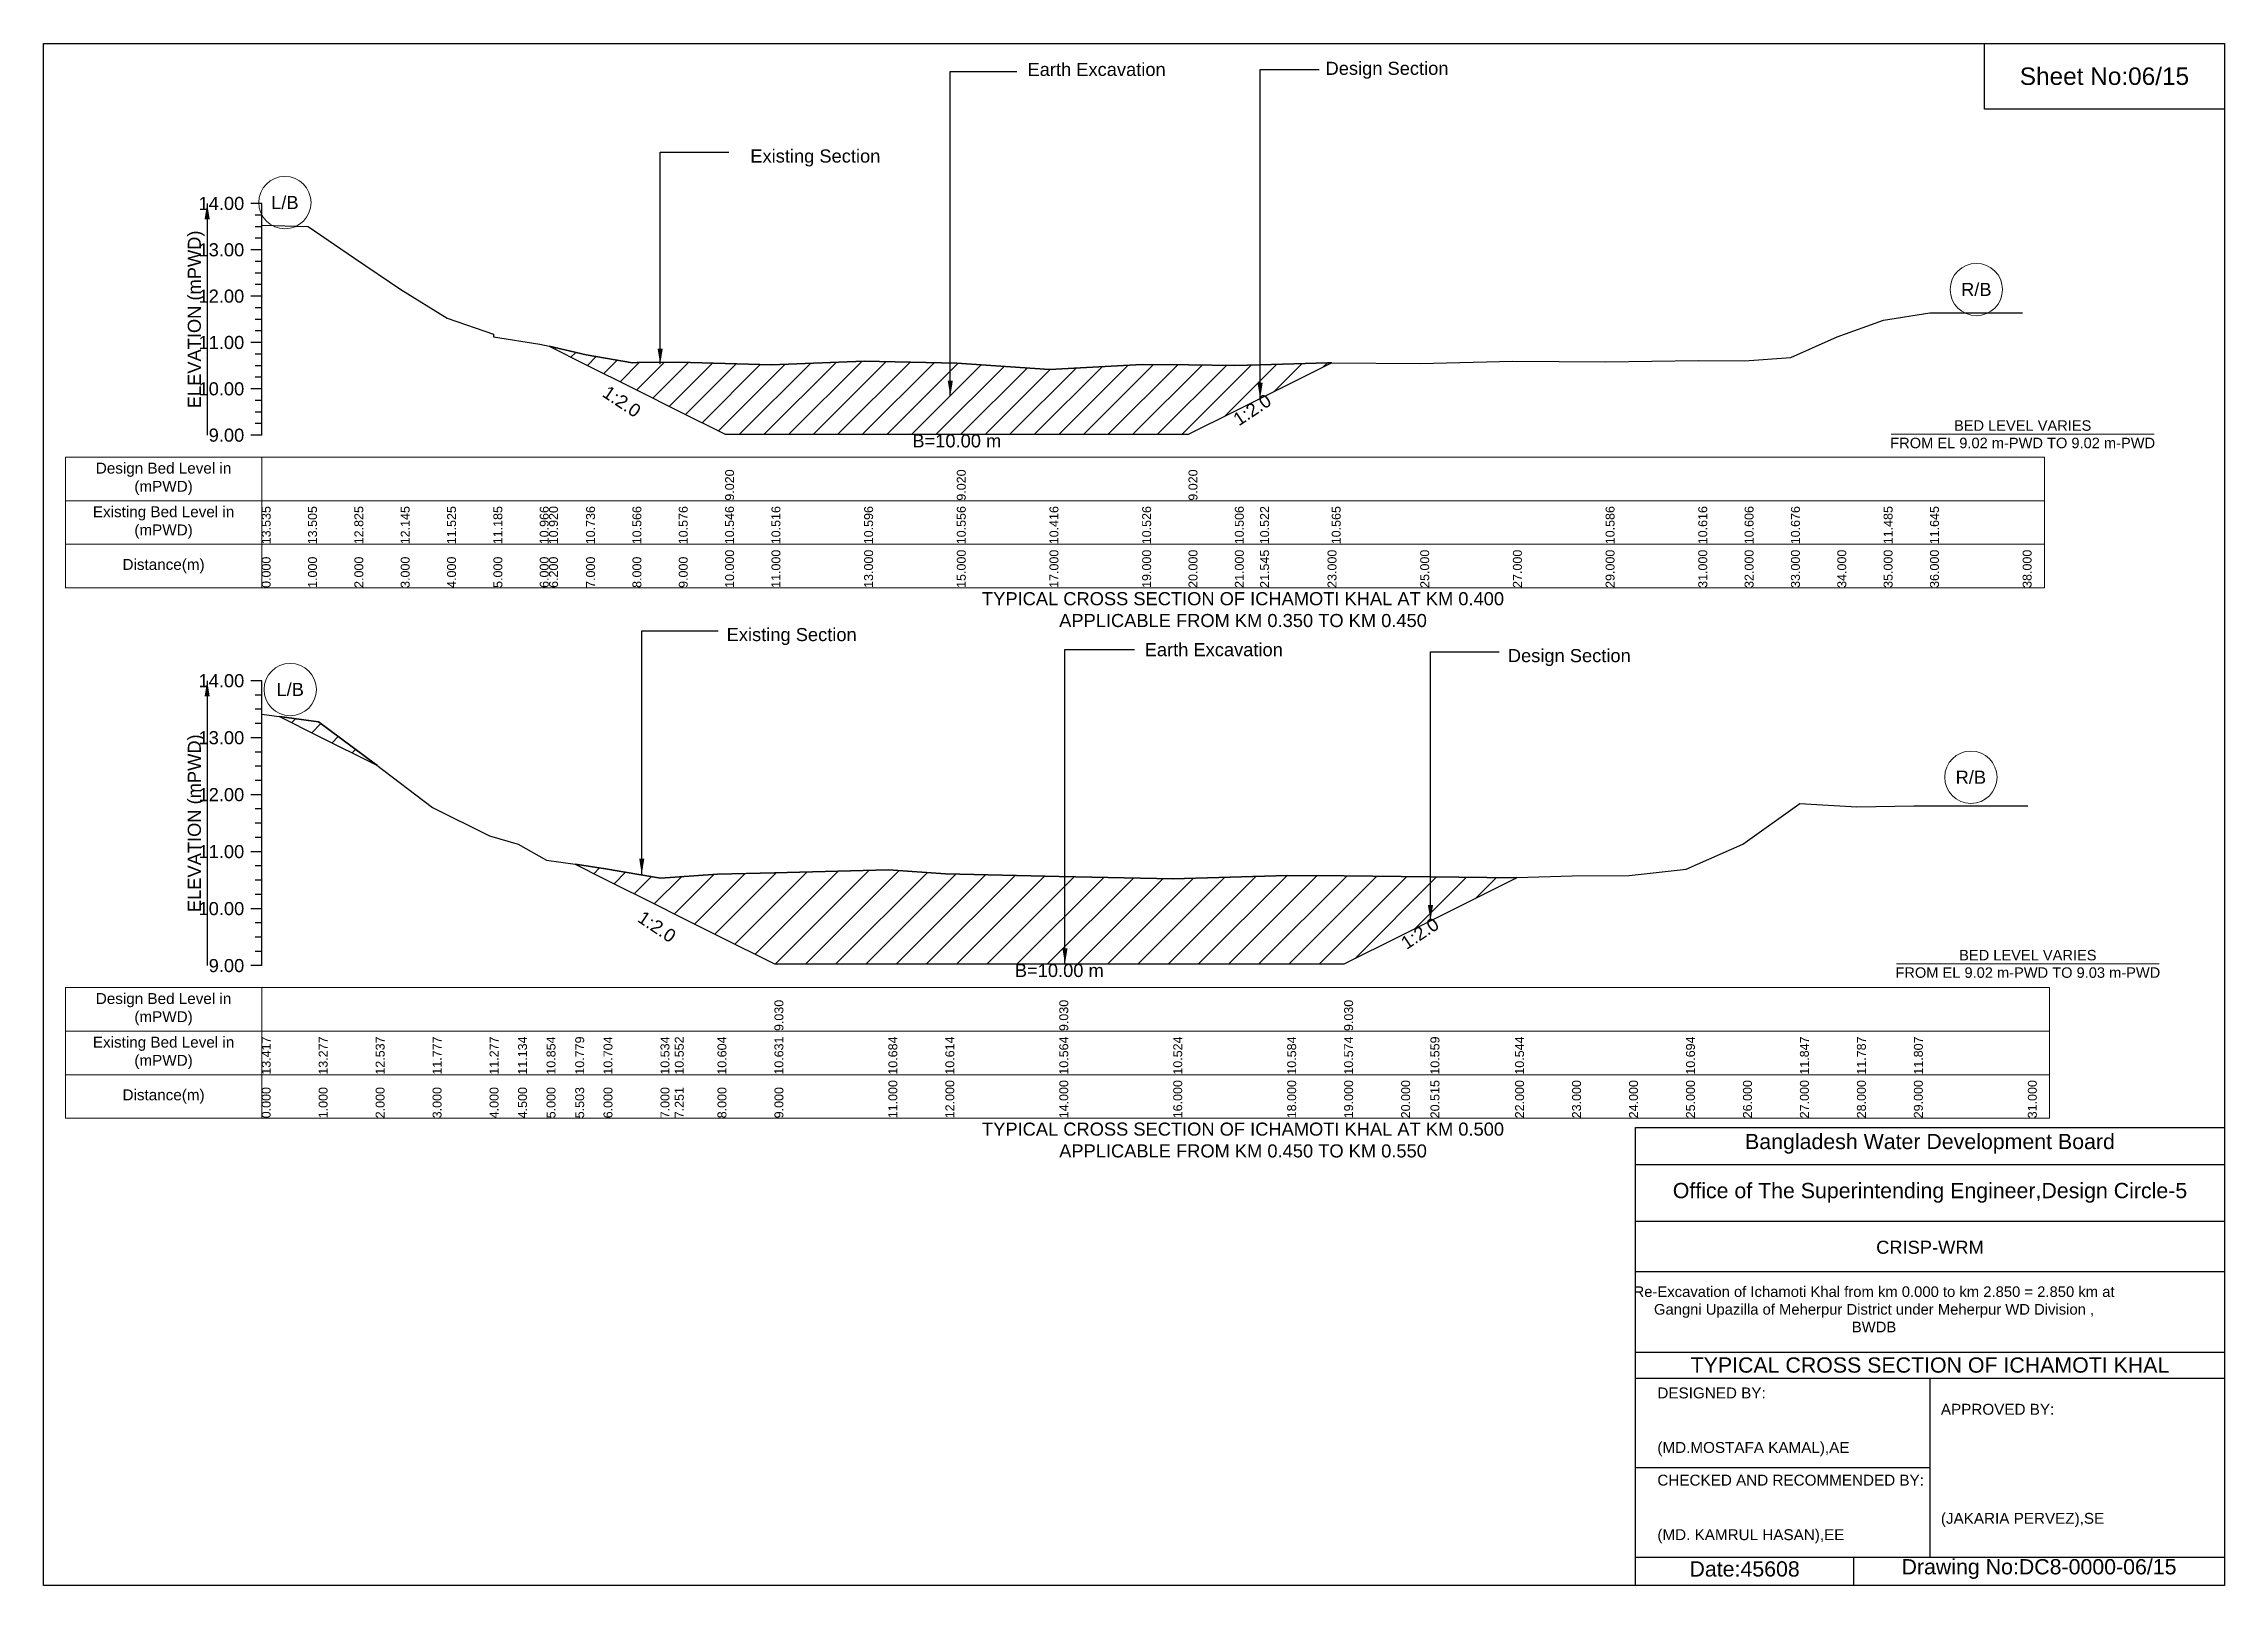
# Model space of a CAD drawing. Header units: inches. Extents: x 91000 to 258649, y -5656 to 4.
# Drawn here: x 150000 to 158000, y -5656 to 0 of the extents above; entities that cross this region are included whole.
import ezdxf

# ---------------------------------------------------------------- set-up
doc = ezdxf.new("R2010")
doc.units = ezdxf.units.IN
doc.header["$LTSCALE"] = 7
doc.header["$MEASUREMENT"] = 0
for name, color, linetype, lineweight in [('Cross section Data Border', 7, 'Continuous', 9), ('Cross Section Labels', 7, 'Continuous', 9), ('Existing_Bed_Level for Xsection', 7, 'Continuous', 25)]:
    doc.layers.add(name, color=color, linetype=linetype, lineweight=lineweight)
doc.styles.get("Standard").update_dxf_attribs({"font": 'arial.ttf'})
doc.dimstyles.get("Standard").update_dxf_attribs({"dimtxt": 0.18, "dimasz": 0.18, "dimexe": 0.18, "dimexo": 0.0625, "dimgap": 0.09, "dimtad": 0, "dimtih": 1, "dimtoh": 1, "dimdec": 4, "dimzin": 0, "dimdsep": 46, "dimtxsty": 'Standard', "dimcen": 0.09, "dimadec": 0, "dimazin": 0, "dimtfac": 1, "dimtdec": 4, "dimtofl": 0, "dimtmove": 0, "dimatfit": 3, "dimfxl": 1, "dimtolj": 1, "dimtzin": 0, "dimarcsym": 0})

msp = doc.modelspace()

# ---------------------------------------------------------------- texts
at = {"attachment_point": 5}
for s, insert, char_height in [('Sheet No:06/15', (157560, -120), 64), ('Bangladesh Water Development Board', (156920, -4036), 56), ('Office of The Superintending Engineer,Design Circle-5', (156920, -4216), 56)]:
    msp.add_mtext(s, dxfattribs=dict(at, insert=insert, char_height=char_height))
for s, insert, char_height, width, attachment_point in [('CRISP-WRM', (156920, -4416), 48, 2240, 5), ('Re-Excavation of Ichamoti Khal from km 0.000 to km 2.850 = 2.850 km at^JGangni Upazilla of Meherpur District under Meherpur WD Division ,^JBWDB', (156714.8, -4643.3), 38.88, 1749.6, 5), ('TYPICAL CROSS SECTION OF ICHAMOTI KHAL', (156920, -4848), 56, 2240, 5), ('DESIGNED BY:^J^J^J(MD.MOSTAFA KAMAL),AE', (155920, -5056), 40, 1120, 4), ('APPROVED BY:^J^J^J^J^J^J(JAKARIA PERVEZ),SE', (156960, -5216), 40, 1120, 4), ('CHECKED AND RECOMMENDED BY:^J^J^J(MD. KAMRUL HASAN),EE', (155920, -5376), 40, 1120, 4), ('Date:45608', (156240, -5596), 56, 1120, 5), ('Drawing No:DC8-0000-06/15', (157320, -5596), 56, 1760, 5)]:
    msp.add_mtext(s, dxfattribs=dict(insert=insert, char_height=char_height, width=width, attachment_point=attachment_point))
at = {"layer": 'Cross section Data Border', "char_height": 40, "width": 640, "attachment_point": 5}
for s, insert in [('Design Bed Level in (mPWD)', (150440, -1596.7)), ('Existing Bed Level in (mPWD)', (150440, -1756.7)), ('Distance(m)', (150440, -1916.7)), ('Design Bed Level in (mPWD)', (150440, -3542.5)), ('Existing Bed Level in (mPWD)', (150440, -3702.5)), ('Distance(m)', (150440, -3862.5))]:
    msp.add_mtext(s, dxfattribs=dict(at, insert=insert))
at = {"layer": 'Cross Section Labels'}
for s, insert, char_height, attachment_point in [('Earth Excavation', (153609.4, -70.7), 48, 1), ('Design Section', (154702.7, -66.6), 48, 1), ('Existing Section', (152592.5, -388.4), 48, 1), ('L/B', (150885, -583.3), 48, 5), ('R/B', (157090, -902.1), 48, 5), ('B=10.00 m', (153350, -1433.3), 48, 2), ('BED LEVEL VARIES ^JFROM EL 9.02 m-PWD TO 9.02 m-PWD', (157260, -1433.3), 38.4, 5), ('TYPICAL CROSS SECTION OF ICHAMOTI KHAL AT KM 0.400^JAPPLICABLE FROM KM 0.350 TO KM 0.450', (154400, -2076.7), 48, 5), ('Existing Section', (152505.7, -2143.9), 48, 1), ('Earth Excavation', (154039.2, -2199.2), 48, 1), ('Design Section', (155371.4, -2221.1), 48, 1), ('L/B', (150904.5, -2369.5), 48, 5), ('R/B', (157070, -2691.4), 48, 5), ('BED LEVEL VARIES ^JFROM EL 9.02 m-PWD TO 9.03 m-PWD', (157279, -3376.2), 38.4, 5), ('B=10.00 m', (153726, -3376.2), 48, 2), ('TYPICAL CROSS SECTION OF ICHAMOTI KHAL AT KM 0.500^JAPPLICABLE FROM KM 0.450 TO KM 0.550', (154400, -4022.5), 48, 5)]:
    msp.add_mtext(s, dxfattribs=dict(at, insert=insert, char_height=char_height, attachment_point=attachment_point))
at = {"layer": 'Cross Section Labels', "char_height": 48, "attachment_point": 2}
for insert, rotation in [((152134.5, -1293.1), 326.30993), ((154420.2, -1323.2), 33.69007), ((152263.3, -3219.6), 326.30993), ((155035.4, -3244.1), 33.69007)]:
    msp.add_mtext('1:2.0', dxfattribs=dict(at, insert=insert, rotation=rotation))
at = {"layer": 'Existing_Bed_Level for Xsection', "char_height": 48, "attachment_point": 6}
for s, insert in [('14.00', (150736, -586.7)), ('13.00', (150736, -756.7)), ('12.00', (150736, -926.7)), ('11.00', (150736, -1096.7)), ('10.00', (150736, -1266.7)), ('9.00', (150736, -1436.7)), ('14.00', (150736, -2337.5)), ('13.00', (150736, -2546.5)), ('12.00', (150736, -2755.5)), ('11.00', (150736, -2964.5)), ('10.00', (150736, -3173.5)), ('9.00', (150736, -3382.5))]:
    msp.add_mtext(s, dxfattribs=dict(at, insert=insert))
at = {"layer": 'Existing_Bed_Level for Xsection', "rotation": 90}
for s, insert, char_height, attachment_point in [('ELEVATION (mPWD)', (150560, -1011.7), 48, 5), ('9.020', (152500, -1676.7), 32.8, 1), ('9.020', (153350, -1676.7), 32.8, 1), ('9.020', (154200, -1676.7), 32.8, 1), ('13.535', (150800, -1836.7), 32.8, 1), ('13.505', (150970, -1836.7), 32.8, 1), ('12.825', (151140, -1836.7), 32.8, 1), ('12.145', (151310, -1836.7), 32.8, 1), ('11.525', (151480, -1836.7), 32.8, 1), ('11.185', (151650, -1836.7), 32.8, 1), ('10.966', (151820, -1836.7), 32.8, 1), ('10.920', (151854, -1836.7), 32.8, 1), ('10.736', (151990, -1836.7), 32.8, 1), ('10.566', (152160, -1836.7), 32.8, 1), ('10.576', (152330, -1836.7), 32.8, 1), ('10.546', (152500, -1836.7), 32.8, 1), ('10.516', (152670, -1836.7), 32.8, 1), ('10.596', (153010, -1836.7), 32.8, 1), ('10.556', (153350, -1836.7), 32.8, 1), ('10.416', (153690, -1836.7), 32.8, 1), ('10.526', (154030, -1836.7), 32.8, 1), ('10.506', (154370, -1836.7), 32.8, 1), ('10.522', (154462.7, -1836.7), 32.8, 1), ('10.565', (154725.3, -1836.7), 32.8, 1), ('10.586', (155730, -1836.7), 32.8, 1), ('10.616', (156070, -1836.7), 32.8, 1), ('10.606', (156240, -1836.7), 32.8, 1), ('10.676', (156410, -1836.7), 32.8, 1), ('11.485', (156750, -1836.7), 32.8, 1), ('11.645', (156920, -1836.7), 32.8, 1), ('0.000', (150800, -1996.7), 32.8, 1), ('1.000', (150970, -1996.7), 32.8, 1), ('2.000', (151140, -1996.7), 32.8, 1), ('3.000', (151310, -1996.7), 32.8, 1), ('4.000', (151480, -1996.7), 32.8, 1), ('5.000', (151650, -1996.7), 32.8, 1), ('6.000', (151820, -1996.7), 32.8, 1), ('6.200', (151854, -1996.7), 32.8, 1), ('7.000', (151990, -1996.7), 32.8, 1), ('8.000', (152160, -1996.7), 32.8, 1), ('9.000', (152330, -1996.7), 32.8, 1), ('10.000', (152500, -1996.7), 32.8, 1), ('11.000', (152670, -1996.7), 32.8, 1), ('13.000', (153010, -1996.7), 32.8, 1), ('15.000', (153350, -1996.7), 32.8, 1), ('17.000', (153690, -1996.7), 32.8, 1), ('19.000', (154030, -1996.7), 32.8, 1), ('20.000', (154200, -1996.7), 32.8, 1), ('21.000', (154370, -1996.7), 32.8, 1), ('21.545', (154462.7, -1996.7), 32.8, 1), ('23.000', (154710, -1996.7), 32.8, 1), ('25.000', (155050, -1996.7), 32.8, 1), ('27.000', (155390, -1996.7), 32.8, 1), ('29.000', (155730, -1996.7), 32.8, 1), ('31.000', (156070, -1996.7), 32.8, 1), ('32.000', (156240, -1996.7), 32.8, 1), ('33.000', (156410, -1996.7), 32.8, 1), ('34.000', (156580, -1996.7), 32.8, 1), ('35.000', (156750, -1996.7), 32.8, 1), ('36.000', (156920, -1996.7), 32.8, 1), ('38.000', (157260, -1996.7), 32.8, 1), ('ELEVATION (mPWD)', (150560, -2860), 48, 5), ('9.030', (152681, -3622.5), 32.8, 1), ('9.030', (153726, -3622.5), 32.8, 1), ('9.030', (154771, -3622.5), 32.8, 1), ('13.417', (150800, -3782.5), 32.8, 1), ('13.277', (151009, -3782.5), 32.8, 1), ('12.537', (151218, -3782.5), 32.8, 1), ('11.777', (151427, -3782.5), 32.8, 1), ('11.277', (151636, -3782.5), 32.8, 1), ('11.134', (151740.5, -3782.5), 32.8, 1), ('10.854', (151845, -3782.5), 32.8, 1), ('10.779', (151950.1, -3782.5), 32.8, 1), ('10.704', (152054, -3782.5), 32.8, 1), ('10.534', (152263, -3782.5), 32.8, 1), ('10.552', (152315.5, -3782.5), 32.8, 1), ('10.604', (152472, -3782.5), 32.8, 1), ('10.631', (152681, -3782.5), 32.8, 1), ('10.684', (153099, -3782.5), 32.8, 1), ('10.614', (153308, -3782.5), 32.8, 1), ('10.564', (153726, -3782.5), 32.8, 1), ('10.524', (154144, -3782.5), 32.8, 1), ('10.584', (154562, -3782.5), 32.8, 1), ('10.574', (154771, -3782.5), 32.8, 1), ('10.559', (155087.6, -3782.5), 32.8, 1), ('10.544', (155398, -3782.5), 32.8, 1), ('10.694', (156025, -3782.5), 32.8, 1), ('11.847', (156443, -3782.5), 32.8, 1), ('11.787', (156652, -3782.5), 32.8, 1), ('11.807', (156861, -3782.5), 32.8, 1), ('0.000', (150800, -3942.5), 32.8, 1), ('1.000', (151009, -3942.5), 32.8, 1), ('2.000', (151218, -3942.5), 32.8, 1), ('3.000', (151427, -3942.5), 32.8, 1), ('4.000', (151636, -3942.5), 32.8, 1), ('4.500', (151740.5, -3942.5), 32.8, 1), ('5.000', (151845, -3942.5), 32.8, 1), ('5.503', (151950.1, -3942.5), 32.8, 1), ('6.000', (152054, -3942.5), 32.8, 1), ('7.000', (152263, -3942.5), 32.8, 1), ('7.251', (152315.5, -3942.5), 32.8, 1), ('8.000', (152472, -3942.5), 32.8, 1), ('9.000', (152681, -3942.5), 32.8, 1), ('11.000', (153099, -3942.5), 32.8, 1), ('12.000', (153308, -3942.5), 32.8, 1), ('14.000', (153726, -3942.5), 32.8, 1), ('16.000', (154144, -3942.5), 32.8, 1), ('18.000', (154562, -3942.5), 32.8, 1), ('19.000', (154771, -3942.5), 32.8, 1), ('20.000', (154980, -3942.5), 32.8, 1), ('20.515', (155087.6, -3942.5), 32.8, 1), ('22.000', (155398, -3942.5), 32.8, 1), ('23.000', (155607, -3942.5), 32.8, 1), ('24.000', (155816, -3942.5), 32.8, 1), ('25.000', (156025, -3942.5), 32.8, 1), ('26.000', (156234, -3942.5), 32.8, 1), ('27.000', (156443, -3942.5), 32.8, 1), ('28.000', (156652, -3942.5), 32.8, 1), ('29.000', (156861, -3942.5), 32.8, 1), ('31.000', (157279, -3942.5), 32.8, 1)]:
    msp.add_mtext(s, dxfattribs=dict(at, insert=insert, char_height=char_height, attachment_point=attachment_point))

# ---------------------------------------------------------------- hatches: boundary and pattern name
at = {"layer": 'Existing_Bed_Level for Xsection'}
h = msp.add_hatch(dxfattribs=at)
h.set_pattern_fill('ANSI31', color=256, scale=510, style=0)
h.paths.add_polyline_path([(151854, -1110.3), (151990, -1178.3), (152160, -1263.3), (152177, -1271.8), (152330, -1348.3), (152500, -1433.3), (152670, -1433.3), (153010, -1433.3), (153350, -1433.3), (153690, -1433.3), (154030, -1433.3), (154200, -1433.3), (154370, -1348.3), (154462.7, -1302), (154710, -1178.3), (154725.3, -1170.7), (154710, -1170.5), (154462.7, -1177.9), (154370, -1180.7), (154200, -1179), (154030, -1177.3), (153690, -1196), (153350, -1172.2), (153010, -1165.4), (152670, -1179), (152500, -1173.9), (152330, -1168.8), (152177, -1170.3), (152160, -1170.5), (151990, -1141.6)])
h = msp.add_hatch(dxfattribs=at)
h.set_pattern_fill('ANSI31', color=256, scale=627, style=0)
h.paths.add_polyline_path([(150865.6, -2468.5), (151009, -2540.2), (151218, -2644.7), (151223.6, -2647.6), (151218, -2643.3), (151009, -2488.6)])
h = msp.add_hatch(dxfattribs=at)
h.set_pattern_fill('ANSI31', color=256, scale=627, style=0)
h.paths.add_polyline_path([(151950.1, -3010.8), (152054, -3062.7), (152263, -3167.2), (152315.5, -3193.5), (152472, -3271.7), (152681, -3376.2), (153099, -3376.2), (153308, -3376.2), (153726, -3376.2), (154144, -3376.2), (154562, -3376.2), (154771, -3376.2), (154980, -3271.7), (155087.6, -3217.9), (155398, -3062.7), (155404.2, -3059.6), (155398, -3059.8), (155087.6, -3056.7), (154980, -3055.6), (154771, -3053.6), (154562, -3051.5), (154144, -3064), (153726, -3055.6), (153308, -3045.2), (153099, -3030.6), (152681, -3041.7), (152472, -3047.3), (152315.5, -3058.2), (152263, -3061.9), (152054, -3026.4)])

# ---------------------------------------------------------------- linework, layer by layer
for points in [[(150000, 0), (158000, 0), (158000, -5656), (150000, -5656)], [(157120, 0), (158000, 0), (158000, -240), (157120, -240)]]:
    msp.add_lwpolyline(points, close=True)
for points in [[(155840, -5656), (155840, -3976), (158000, -3976)], [(155840, -4112), (158000, -4112)], [(155840, -4320), (158000, -4320)], [(155840, -4504), (158000, -4504)], [(155840, -4800), (158000, -4800)], [(155840, -4896), (158000, -4896)], [(156920, -4896), (156920, -5552)], [(155840, -5224), (156920, -5224)], [(155840, -5552), (158000, -5552)], [(156640, -5552), (156640, -5656)]]:
    msp.add_lwpolyline(points)
at = {"layer": 'Cross section Data Border'}
for points in [[(150080, -1516.7), (157340, -1516.7), (157340, -1996.7), (150080, -1996.7)], [(150080, -3462.5), (157359, -3462.5), (157359, -3942.5), (150080, -3942.5)]]:
    msp.add_lwpolyline(points, close=True, dxfattribs=at)
for points in [[(150800, -1516.7), (150800, -1996.7)], [(150080, -1676.7), (157340, -1676.7)], [(150080, -1836.7), (157340, -1836.7)], [(150800, -3462.5), (150800, -3942.5)], [(150080, -3622.5), (157359, -3622.5)], [(150080, -3782.5), (157359, -3782.5)]]:
    msp.add_lwpolyline(points, dxfattribs=at)
at = {"layer": 'Cross Section Labels'}
for points in [[(156777.8, -1433.3), (157742.2, -1433.3)], [(156796.8, -3376.2), (157761.2, -3376.2)]]:
    msp.add_lwpolyline(points, dxfattribs=at)
for centre in [(150885, -583.3), (157090, -902.1), (150904.5, -2369.5), (157070, -2691.4)]:
    msp.add_circle(centre, 96, dxfattribs=at)
at = {"layer": 'Existing_Bed_Level for Xsection'}
for points in [[(150800, -586.7), (150760, -586.7)], [(150800, -629.2), (150776, -629.2)], [(150800, -1436.7), (150800, -1266.7), (150800, -1096.7), (150800, -926.7), (150800, -756.7), (150800, -586.7)], [(150800, -671.7), (150776, -671.7)], [(150800, -714.2), (150776, -714.2)], [(150800, -665.8), (150970, -670.9), (151140, -786.5), (151310, -902.1), (151480, -1007.5), (151650, -1065.3), (151650, -1075.3), (151820, -1102.5), (151854, -1110.3), (151990, -1141.6), (152160, -1170.5), (152177, -1170.3), (152330, -1168.8), (152500, -1173.9), (152500, -1173.9), (152670, -1179), (153010, -1165.4), (153350, -1172.2), (153350, -1172.2), (153690, -1196), (154030, -1177.3), (154200, -1179), (154200, -1179), (154370, -1180.7), (154462.7, -1177.9), (154710, -1170.5), (154725.3, -1170.7), (155050, -1173.9), (155390, -1165.4), (155730, -1167.1), (156070, -1162), (156240, -1163.7), (156410, -1151.8), (156580, -1075.3), (156750, -1014.3), (156920, -987.1), (157260, -987.1)], [(150800, -756.7), (150760, -756.7)], [(150800, -799.2), (150776, -799.2)], [(150800, -841.7), (150776, -841.7)], [(150800, -926.7), (150760, -926.7)], [(150800, -884.2), (150776, -884.2)], [(150800, -969.2), (150776, -969.2)], [(150800, -1011.7), (150776, -1011.7)], [(150800, -1096.7), (150760, -1096.7)], [(150800, -1054.2), (150776, -1054.2)], [(150800, -1139.2), (150776, -1139.2)], [(150800, -1181.7), (150776, -1181.7)], [(150800, -1266.7), (150760, -1266.7)], [(150800, -1224.2), (150776, -1224.2)], [(150800, -1309.2), (150776, -1309.2)], [(150800, -1351.7), (150776, -1351.7)], [(150800, -1436.7), (150760, -1436.7)], [(150800, -1394.2), (150776, -1394.2)], [(150800, -2337.5), (150760, -2337.5)], [(150800, -2389.8), (150776, -2389.8)], [(150800, -3382.5), (150800, -3173.5), (150800, -2964.5), (150800, -2755.5), (150800, -2546.5), (150800, -2337.5)], [(150800, -2442), (150776, -2442)], [(150800, -2459.4), (151009, -2488.6), (151218, -2643.3), (151427, -2802.1), (151636, -2906.6), (151740.5, -2936.5), (151845, -2995), (151950.1, -3010.8), (152054, -3026.4), (152263, -3061.9), (152315.5, -3058.2), (152472, -3047.3), (152681, -3041.7), (152681, -3041.7), (153099, -3030.6), (153308, -3045.2), (153726, -3055.6), (153726, -3055.6), (154144, -3064), (154562, -3051.5), (154771, -3053.6), (154771, -3053.6), (154980, -3055.6), (155087.6, -3056.7), (155398, -3059.8), (155404.2, -3059.6), (155607, -3053.6), (155816, -3051.5), (156025, -3028.5), (156234, -2936.5), (156443, -2787.5), (156652, -2800), (156861, -2795.9), (157279, -2795.9)], [(150800, -2546.5), (150760, -2546.5)], [(150800, -2494.3), (150776, -2494.3)], [(150800, -2598.8), (150776, -2598.8)], [(150800, -2651), (150776, -2651)], [(150800, -2703.3), (150776, -2703.3)], [(150800, -2755.5), (150760, -2755.5)], [(150800, -2807.8), (150776, -2807.8)], [(150800, -2860), (150776, -2860)], [(150800, -2912.3), (150776, -2912.3)], [(150800, -2964.5), (150760, -2964.5)], [(150800, -3016.8), (150776, -3016.8)], [(150800, -3069), (150776, -3069)], [(150800, -3173.5), (150760, -3173.5)], [(150800, -3121.3), (150776, -3121.3)], [(150800, -3225.8), (150776, -3225.8)], [(150800, -3278), (150776, -3278)], [(150800, -3330.3), (150776, -3330.3)], [(150800, -3382.5), (150760, -3382.5)]]:
    msp.add_lwpolyline(points, dxfattribs=at)
for points in [[(151854, -1110.3), (151990, -1178.3), (152160, -1263.3), (152177, -1271.8), (152330, -1348.3), (152500, -1433.3), (152500, -1433.3), (152670, -1433.3), (153010, -1433.3), (153350, -1433.3), (153350, -1433.3), (153690, -1433.3), (154030, -1433.3), (154200, -1433.3), (154200, -1433.3), (154370, -1348.3), (154462.7, -1302), (154710, -1178.3), (154725.3, -1170.7), (154725.3, -1170.7), (154725.3, -1170.7), (154710, -1170.5), (154462.7, -1177.9), (154370, -1180.7), (154200, -1179), (154200, -1179), (154030, -1177.3), (153690, -1196), (153350, -1172.2), (153350, -1172.2), (153010, -1165.4), (152670, -1179), (152500, -1173.9), (152500, -1173.9), (152330, -1168.8), (152177, -1170.3), (152160, -1170.5), (151990, -1141.6)], [(150865.6, -2468.5), (151009, -2540.2), (151218, -2644.7), (151223.6, -2647.6), (151218, -2643.3), (151009, -2488.6)], [(151950.1, -3010.8), (151950.1, -3010.8), (152054, -3062.7), (152263, -3167.2), (152315.5, -3193.5), (152472, -3271.7), (152681, -3376.2), (152681, -3376.2), (153099, -3376.2), (153308, -3376.2), (153726, -3376.2), (153726, -3376.2), (154144, -3376.2), (154562, -3376.2), (154771, -3376.2), (154771, -3376.2), (154980, -3271.7), (155087.6, -3217.9), (155398, -3062.7), (155404.2, -3059.6), (155404.2, -3059.6), (155404.2, -3059.6), (155398, -3059.8), (155087.6, -3056.7), (154980, -3055.6), (154771, -3053.6), (154771, -3053.6), (154562, -3051.5), (154144, -3064), (153726, -3055.6), (153726, -3055.6), (153308, -3045.2), (153099, -3030.6), (152681, -3041.7), (152681, -3041.7), (152472, -3047.3), (152315.5, -3058.2), (152263, -3061.9), (152054, -3026.4), (151950.1, -3010.8)]]:
    msp.add_lwpolyline(points, close=True, dxfattribs=at)

msp.set_redraw_order([(e.dxf.handle, doc.entitydb.next_handle()) for e in msp.query("TEXT MTEXT ATTDEF DIMENSION ARC_DIMENSION")])  # texts and dimensions are drawn at this point

# ---------------------------------------------------------------- leaders
at = {"layer": 'Cross Section Labels', "annotation_type": 0, "has_hookline": 1, "hookline_direction": 0}
for points, text_width in [([(153326.1, -1293.5), (153326.1, -101.8), (153570.1, -101.8)], 497), ([(154462.7, -1302), (154462.7, -94.8), (154679.6, -94.8)], 441.2), ([(152261.9, -1176.2), (152261.9, -398.5), (152514.1, -398.5)], 467.2), ([(152194.3, -3047.4), (152194.3, -2154), (152474.8, -2154)], 467.2), ([(153746.8, -3376.4), (153746.8, -2222.7), (154001.5, -2222.7)], 497), ([(155087.6, -3217.9), (155087.6, -2231.1), (155339.7, -2231.1)], 441.2)]:
    msp.add_leader(points, dimstyle='Standard', override={"dimasz": 57.6}, dxfattribs=dict(at, text_width=text_width))
at = {"layer": 'Existing_Bed_Level for Xsection'}
for points in [[(150600, -586.7), (150600, -1436.7)], [(150600, -2337.5), (150600, -3382.5)]]:
    msp.add_leader(points, dimstyle='Standard', override={"dimasz": 57.6}, dxfattribs=at)

doc.saveas('drawing.dxf')
